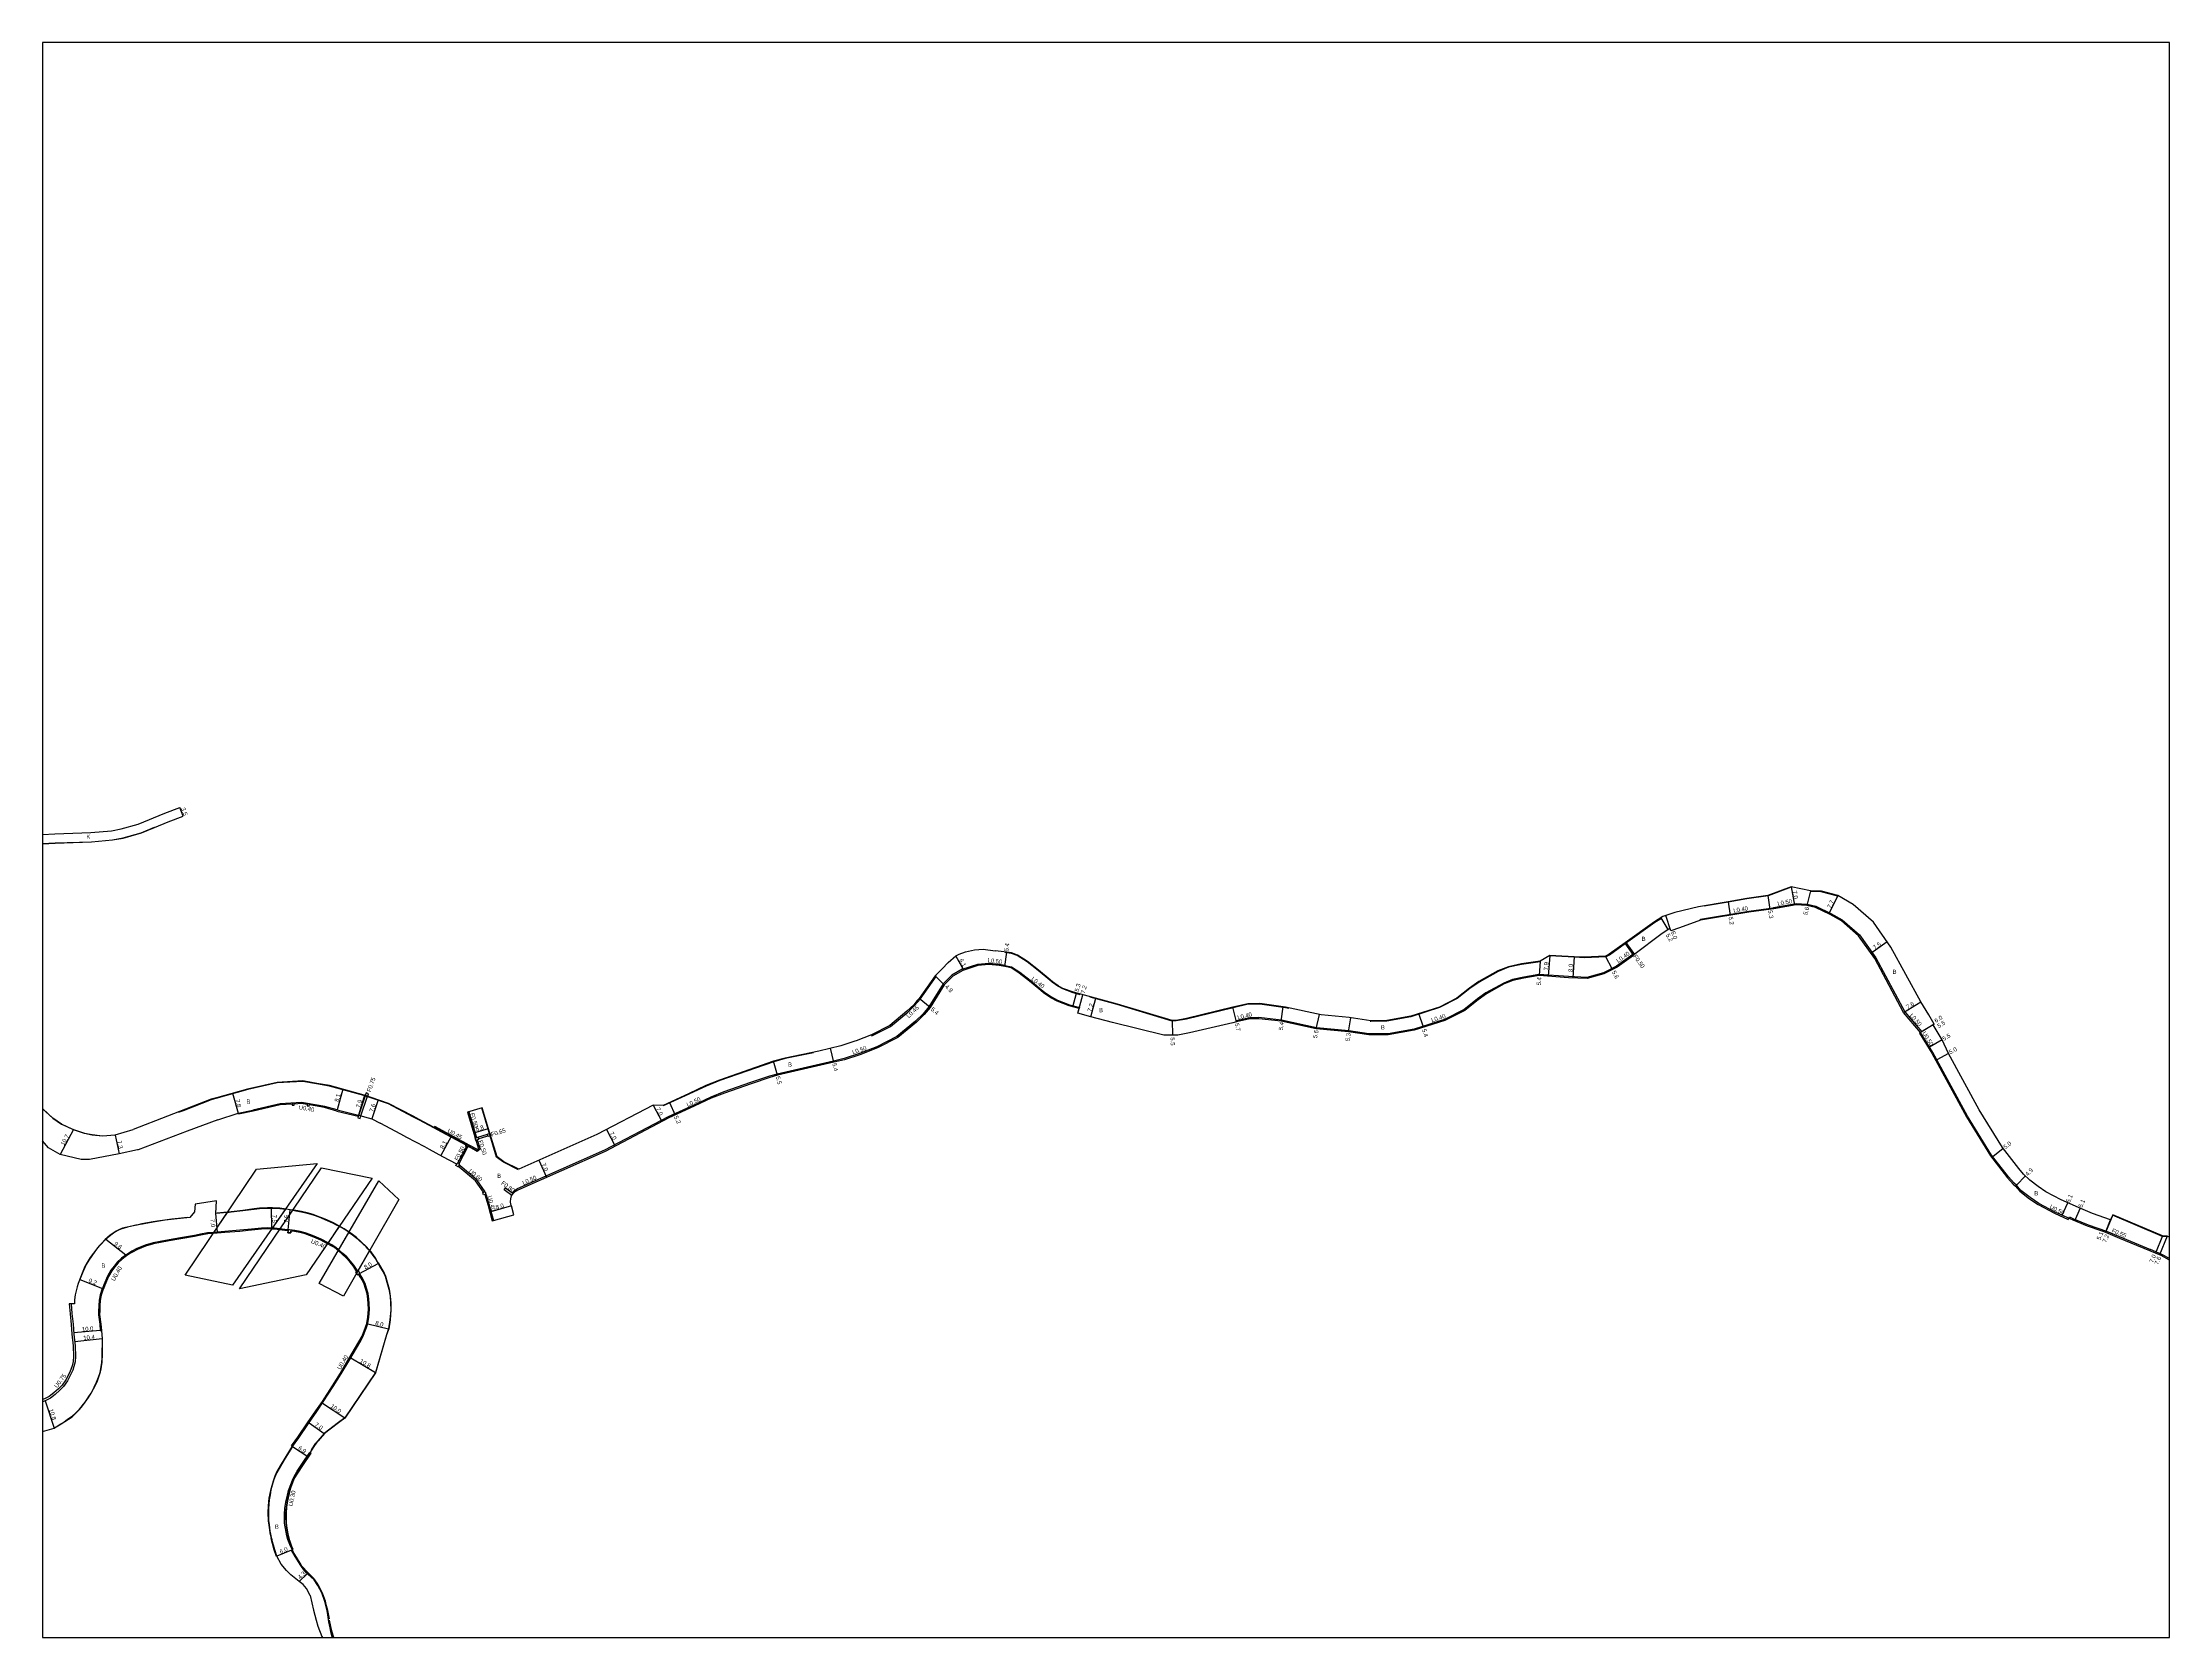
# Model space of a CAD drawing. Header units: metres. Extents: x -4000 to 0, y -102000 to -99000.
# Drawn here: x -3200 to -2400, y -102000 to -101400 of the extents above; entities that cross this region are included whole.
import ezdxf

# ---------------------------------------------------------------- set-up
doc = ezdxf.new("R2010")
doc.units = ezdxf.units.M
doc.header["$LTSCALE"] = 2.5
for name, color, linetype in [('その他', 7, 'Continuous'), ('側溝・桝', 7, 'Continuous'), ('図郭', 7, 'Continuous'), ('幅員', 7, 'Continuous'), ('歩道・分離帯・安全施設', 7, 'Continuous'), ('舗装', 7, 'Continuous'), ('道路', 7, 'Continuous')]:
    doc.layers.add(name, color=color, linetype=linetype)
doc.styles.get("Standard").update_dxf_attribs({"font": ''})
doc.styles.get('Standard').set_extended_font_data('@MS PGothic')

msp = doc.modelspace()

# ---------------------------------------------------------------- linework, layer by layer
at = {"layer": 'その他'}
for points in [[(-3096.7, -101821.75), (-3128.59, -101867.42), (-3146.32, -101863.65), (-3119.52, -101823.82)], [(-3076, -101827.16), (-3100.8, -101863.55), (-3125.88, -101868.79), (-3095.09, -101823.33)], [(-3065.98, -101835.22), (-3086.85, -101871.62), (-3095.89, -101866.84), (-3073.55, -101828.27)], [(-3130.49, -101840.14), (-3129.03, -101839.94), (-3124.69, -101839.44), (-3120.34, -101838.9), (-3118.37, -101838.65), (-3116.86, -101838.56), (-3115.43, -101838.5), (-3113.49, -101838.46), (-3110.74, -101838.6), (-3108.66, -101838.89), (-3113.88, -101846.36), (-3115.35, -101846.33), (-3117.6, -101846.45), (-3120.16, -101846.7), (-3122.68, -101846.9), (-3125.75, -101847.23), (-3131.44, -101847.63), (-3135.65, -101848.01), (-3135.8, -101848.03)], [(-3088.39, -101845.33), (-3092.84, -101851.87), (-3095.34, -101850.57), (-3097.94, -101849.45), (-3099.54, -101848.8), (-3101.27, -101848.19), (-3103.21, -101847.69), (-3105.2, -101847.28), (-3106.57, -101847.15), (-3106.63, -101847.84), (-3107.73, -101847.75), (-3107.67, -101847.05), (-3108.91, -101846.94), (-3110.83, -101846.67), (-3110.89, -101846.66), (-3105.91, -101839.31), (-3104.73, -101839.46), (-3102.56, -101839.84), (-3100.5, -101840.33), (-3098.21, -101840.99), (-3096.08, -101841.79), (-3094.96, -101842.21), (-3092.89, -101843.09), (-3090.64, -101844.11), (-3089.75, -101844.6)], [(-3081.76, -101862.39), (-3082.5, -101861.25), (-3083.2, -101860.2), (-3084.41, -101858.64), (-3085.82, -101857.14), (-3087.29, -101855.82), (-3088.73, -101854.56), (-3088.76, -101854.53), (-3084.75, -101847.61), (-3083.5, -101848.46), (-3082.12, -101849.52), (-3078.33, -101853.04), (-3077.53, -101853.87), (-3077.14, -101854.32), (-3077.01, -101854.47), (-3081.89, -101862.98), (-3082.13, -101862.63)]]:
    msp.add_lwpolyline(points, close=True, dxfattribs=at)
at = {"layer": '側溝・桝'}
for points in [[(-2576.35, -101730.22), (-2576.45, -101729.83), (-2558.27, -101726.81), (-2548.94, -101725.49)], [(-2548.87, -101725.89), (-2548.95, -101725.39), (-2540.45, -101723.86), (-2536.28, -101724.09)], [(-2536.28, -101724.09), (-2532.95, -101724.94), (-2527.37, -101727.61), (-2523.07, -101730.06), (-2516.58, -101735.7), (-2510.43, -101744.38), (-2499.59, -101764.64), (-2493.15, -101772.11), (-2493.59, -101772.37)], [(-2601.87, -101743.08), (-2607.97, -101747.45), (-2612.84, -101749.99), (-2619.1, -101751.76), (-2626.03, -101751.41), (-2637.14, -101750.62)], [(-2604.9, -101738.85), (-2601.63, -101743.4)], [(-2604.49, -101738.56), (-2601.23, -101743.11)], [(-2888.23, -101773.3), (-2888.05, -101773.71), (-2881.08, -101770.13), (-2874.57, -101764.77), (-2871.98, -101762.31), (-2869.96, -101759.87), (-2863.89, -101751.37), (-2864.22, -101751.04)], [(-2854.06, -101748.6), (-2857.95, -101750.85), (-2858.58, -101751.49), (-2861.22, -101754.13), (-2866.58, -101762.78)], [(-2854.06, -101748.6), (-2848.27, -101746.68), (-2844.01, -101746.32), (-2840.09, -101746.77), (-2838.03, -101747.08), (-2838.1, -101747.57)], [(-2838.04, -101747.17), (-2835.49, -101747.7), (-2832.4, -101749.72), (-2828.49, -101752.78), (-2824.24, -101756.33), (-2823.19, -101757.25), (-2820.56, -101759.04), (-2818.19, -101760.31), (-2813.73, -101761.97), (-2810.02, -101762.96), (-2810.13, -101763.35)], [(-2637.14, -101750.62), (-2642.87, -101751.57), (-2647.14, -101752.46), (-2650.41, -101753.8), (-2657.13, -101757.53), (-2660.3, -101759.76), (-2665.3, -101763.75), (-2672.7, -101767.47), (-2684.13, -101771.18), (-2693.9, -101772.91), (-2701.16, -101772.92), (-2708.7, -101771.73), (-2720.83, -101770.69), (-2734, -101767.73), (-2742.48, -101766.82), (-2745.94, -101766.88), (-2751.06, -101768.05), (-2750.97, -101768.44)], [(-2866.58, -101762.78), (-2868.73, -101765.35), (-2871.62, -101768.1), (-2878.62, -101773.87), (-2886.21, -101777.77), (-2892.75, -101780.34), (-2898.48, -101782.2), (-2902.55, -101783.14), (-2923.72, -101788.05), (-2926.61, -101788.82), (-2933.68, -101791.23), (-2943.71, -101794.72), (-2948.65, -101796.7), (-2955.08, -101799.72), (-2964.67, -101804.1), (-2988.63, -101816.69), (-3021.46, -101831.21)], [(-2493.59, -101772.37), (-2494.01, -101772.63), (-2489.44, -101780.23), (-2476.34, -101804.11), (-2467.36, -101818.86), (-2460.93, -101827.03), (-2458.74, -101829.44), (-2457.9, -101830.25), (-2456.22, -101832.16), (-2452.67, -101834.93), (-2449.39, -101837.12), (-2443.24, -101840.41), (-2438.09, -101842.72), (-2437.88, -101842.26)], [(-3106.14, -101799.39), (-3110.58, -101799.66), (-3120.78, -101801.97), (-3126.31, -101803.19), (-3126.41, -101802.81)], [(-3100.43, -101799.55), (-3101.97, -101799.28), (-3102.56, -101799.18), (-3105.34, -101799.34)], [(-3089.31, -101801.95), (-3093.93, -101800.69), (-3099.64, -101799.69)], [(-3081.07, -101803.58), (-3078.52, -101796.11)], [(-3080.34, -101803.78), (-3077.81, -101796.35)], [(-3089.31, -101801.95), (-3081.3, -101803.93)], [(-3040.41, -101814.28), (-3049.64, -101809.26), (-3052.22, -101807.87), (-3052.48, -101807.72), (-3052.69, -101808.12)], [(-3040.14, -101802.37), (-3039.66, -101802.23), (-3036.91, -101811.49), (-3036.79, -101811.89)], [(-3040.54, -101815.35), (-3043.87, -101821.61)], [(-3040.1, -101815.58), (-3043.43, -101821.84)], [(-3036.42, -101816.45), (-3039.53, -101814.76)], [(-3036.5, -101812.84), (-3035.45, -101816.3), (-3036.48, -101817.14), (-3036.8, -101816.75)], [(-3036.29, -101811.82), (-3032.65, -101810.72)], [(-3036.1, -101812.44), (-3032.46, -101811.34)], [(-3034.11, -101832.48), (-3037.15, -101828.27), (-3043.26, -101823.07), (-3043.61, -101822.89)], [(-3023.43, -101833.71), (-3026.39, -101831.56), (-3025.92, -101830.91), (-3023.01, -101833.03)], [(-3023.41, -101832.74), (-3023.37, -101832.68), (-3022.5, -101831.83), (-3021.46, -101831.21)], [(-3033.61, -101833.38), (-3032.43, -101837.56), (-3030.82, -101843.25), (-3030.44, -101843.14)], [(-3081.43, -101862.17), (-3082.16, -101861.03), (-3082.88, -101859.96), (-3084.11, -101858.38), (-3085.54, -101856.85), (-3087.02, -101855.52), (-3088.47, -101854.25), (-3090.01, -101853.03), (-3091.18, -101852.34), (-3092.61, -101851.53), (-3095.17, -101850.21), (-3097.79, -101849.08), (-3099.4, -101848.43), (-3101.16, -101847.8), (-3103.12, -101847.3), (-3105.15, -101846.89), (-3107.14, -101846.69), (-3108.86, -101846.55), (-3110.77, -101846.28), (-3112.76, -101845.99), (-3113.76, -101845.97), (-3115.36, -101845.93), (-3117.63, -101846.05), (-3120.19, -101846.3), (-3122.72, -101846.5), (-3125.78, -101846.83), (-3131.47, -101847.23), (-3135.69, -101847.62), (-3137.91, -101847.8), (-3140.55, -101848.3), (-3142.86, -101848.77), (-3148.11, -101849.67), (-3152.43, -101850.42), (-3155.71, -101851.01), (-3158.34, -101851.5), (-3161.38, -101852.42), (-3164.51, -101853.7), (-3166.41, -101854.69), (-3167.35, -101855.26), (-3168.65, -101856.13), (-3170.27, -101857.32), (-3171.89, -101858.85), (-3173.09, -101860.28), (-3174.28, -101861.85), (-3175.58, -101864.07), (-3176.93, -101867.32), (-3177.45, -101868.72), (-3177.64, -101869.14), (-3178.27, -101871.09), (-3178.69, -101873.15), (-3178.84, -101875.18), (-3178.89, -101877.2), (-3178.94, -101878.57), (-3178.51, -101882.18), (-3178.28, -101884.56)], [(-2437.88, -101842.26), (-2437.66, -101841.76), (-2436.06, -101842.48), (-2430.6, -101844.81), (-2423.7, -101847.16), (-2407.12, -101854.05), (-2407.34, -101854.55)], [(-2400, -101857.46), (-2402.86, -101855.87), (-2407.14, -101854.09)], [(-3105.97, -101928.14), (-3103.59, -101924.84), (-3099.99, -101919.54), (-3096.82, -101915.02), (-3094.39, -101911.39), (-3090.63, -101905.56), (-3087.63, -101900.77), (-3084.42, -101895.41), (-3080.66, -101889.01), (-3079.47, -101886.86), (-3078.16, -101883.36), (-3077.64, -101881.94), (-3077.28, -101879.59), (-3077.04, -101876.5), (-3077.09, -101874.53), (-3077.25, -101872.58), (-3077.56, -101870.61), (-3078.11, -101868.57), (-3078.65, -101866.9), (-3078.81, -101866.54), (-3079.96, -101864.45), (-3080.83, -101863.09)], [(-3189.2, -101874.5), (-3188.93, -101878.15), (-3188.51, -101882.16), (-3188.21, -101885.86), (-3187.75, -101890.24), (-3187.57, -101894.35), (-3187.79, -101896.27), (-3188.17, -101898.04), (-3188.6, -101899.4), (-3189.18, -101900.72), (-3190.63, -101903.5), (-3192.06, -101905.53), (-3193.46, -101906.97), (-3195.23, -101908.57), (-3197.06, -101909.94), (-3199.01, -101910.97), (-3200, -101911.32)], [(-3178.28, -101884.56), (-3177.88, -101884.52)], [(-3099.27, -101930.52), (-3102.38, -101935.2), (-3104.03, -101937.61), (-3105.59, -101940.26), (-3106.9, -101943.68), (-3107.45, -101945.72), (-3108.05, -101948.51), (-3108.39, -101950.99), (-3108.57, -101953.06), (-3108.6, -101955.07), (-3108.53, -101956.68), (-3108.36, -101958.22), (-3107.87, -101961.07), (-3107.27, -101963.73), (-3106.61, -101965.66), (-3106.05, -101966.97)]]:
    msp.add_lwpolyline(points, dxfattribs=at)
at = {"layer": '側溝・桝', "flags": 128}
for points in [[(-3105.36, -101798.94), (-3106.16, -101798.99), (-3106.11, -101799.79), (-3105.32, -101799.74)], [(-3099.57, -101799.3), (-3100.36, -101799.16), (-3100.5, -101799.95), (-3099.71, -101800.08)], [(-3078.61, -101796.08), (-3077.66, -101796.4), (-3077.34, -101795.46), (-3078.29, -101795.13)], [(-3080.22, -101803.81), (-3081.19, -101803.54), (-3081.46, -101804.51), (-3080.49, -101804.78)], [(-3107.73, -101847.75), (-3106.63, -101847.84), (-3106.54, -101846.75), (-3107.63, -101846.65)], [(-3082.13, -101862.63), (-3081.52, -101863.54), (-3080.6, -101862.94), (-3081.21, -101862.02)]]:
    msp.add_lwpolyline(points, close=True, dxfattribs=at)
at = {"layer": '側溝・桝'}
for points in [[(-3040.88, -101815.16), (-3040.41, -101814.28), (-3039.53, -101814.76), (-3040.01, -101815.64)], [(-3036.98, -101812.99), (-3037.27, -101812.03), (-3036.31, -101811.74), (-3036.02, -101812.7)], [(-3032.4, -101811.56), (-3032.69, -101810.61), (-3031.73, -101810.32), (-3031.44, -101811.27)], [(-3044.49, -101822.42), (-3044.02, -101821.53), (-3043.14, -101822), (-3043.61, -101822.89)], [(-3034.18, -101833.54), (-3034.45, -101832.58), (-3033.49, -101832.31), (-3033.22, -101833.27)]]:
    msp.add_lwpolyline(points, close=True, dxfattribs=at)
at = {"layer": '図郭'}
msp.add_lwpolyline([(-3200, -102000), (-2400, -102000), (-2400, -101400), (-3200, -101400)], close=True, dxfattribs=at)
at = {"layer": '幅員'}
for points in [[(-3147.12, -101691.07), (-3148.35, -101687.79)], [(-2542.3, -101717.59), (-2541.06, -101724.48)], [(-2535.03, -101719.15), (-2536.4, -101724.58)], [(-2566.02, -101723.24), (-2565.17, -101728.37)], [(-2551.05, -101720.84), (-2550.31, -101726.09)], [(-2524.74, -101720.89), (-2528.07, -101727.83)], [(-2588.49, -101733.66), (-2591.23, -101729.24)], [(-2587.49, -101734.13), (-2589.4, -101728.44)], [(-2838.1, -101747.57), (-2837.32, -101742.23)], [(-2633.11, -101743.39), (-2633.67, -101751.27)], [(-2623.95, -101743.9), (-2624.35, -101751.89)], [(-2609.5, -101748.7), (-2612.09, -101743.73)], [(-2506.15, -101738.31), (-2512.27, -101742.65)], [(-2860.83, -101754.44), (-2864.22, -101751.04)], [(-2636.74, -101745.64), (-2637.12, -101751.02)], [(-2866.16, -101763.04), (-2870.31, -101759.59)], [(-2812.48, -101762.72), (-2811.1, -101757.6)], [(-2810.62, -101765.18), (-2808.75, -101758.23)], [(-2805.7, -101766.51), (-2803.83, -101759.56)], [(-2775.06, -101767.9), (-2774.95, -101773.4)], [(-2750.97, -101768.44), (-2752.25, -101762.89)], [(-2734.06, -101768.12), (-2733.3, -101762.78)], [(-2720.89, -101771.09), (-2719.73, -101765.61)], [(-2708.74, -101772.13), (-2707.92, -101766.89)], [(-2680.63, -101770.47), (-2682.3, -101765.33)], [(-2500, -101764.93), (-2493.54, -101760.94)], [(-2488.44, -101769.28), (-2493.59, -101772.37)], [(-2488.87, -101769.54), (-2493.59, -101772.37)], [(-2485.51, -101775.12), (-2490.23, -101777.95)], [(-2923.6, -101788.53), (-2925.02, -101783.22)], [(-2902.43, -101783.63), (-2903.65, -101778.36)], [(-2483.13, -101780.3), (-2487.51, -101782.7)], [(-3087.08, -101793.75), (-3089.21, -101801.57)], [(-2970.37, -101799.76), (-2967.12, -101805.95)], [(-2964.23, -101798.73), (-2962.06, -101803.46)], [(-3188.31, -101808.94), (-3193.42, -101818.34)], [(-3172.72, -101811), (-3171.14, -101818.12)], [(-3046.34, -101811.57), (-3050.21, -101818.69)], [(-3037.81, -101810.21), (-3032.25, -101808.56)], [(-2987.85, -101808.94), (-2984.59, -101815.13)], [(-3013.31, -101820.5), (-3010.48, -101826.9)], [(-2462.55, -101816.08), (-2466.48, -101819.18)], [(-2457.54, -101829.9), (-2454.14, -101826.38)], [(-3023.67, -101837.68), (-3031.37, -101839.85)], [(-2440.33, -101841.16), (-2438.25, -101836.51)], [(-2435.59, -101843.27), (-2433.59, -101838.58)], [(-2421.31, -101840.95), (-2424.07, -101847.6)], [(-2424.07, -101847.6), (-2422.12, -101842.89)], [(-2402.63, -101848.93), (-2405.31, -101855.39)], [(-2400.81, -101849.04), (-2403.72, -101856.05)]]:
    msp.add_lwpolyline(points, dxfattribs=at)
at = {"layer": '幅員', "flags": 128}
for points in [[(-2853.5, -101748.94), (-2856.5, -101743.63)], [(-3128.5, -101795.29), (-3126.41, -101802.81)], [(-3078.87, -101795.99), (-3081.19, -101803.54)], [(-3073.75, -101797.74), (-3076.2, -101804.93)], [(-3113.76, -101845.97), (-3113.9, -101838.47)], [(-3107.63, -101846.65), (-3106.91, -101839.19)], [(-3134.16, -101847.48), (-3134.79, -101840.51)], [(-3168.65, -101856.13), (-3176.22, -101850.23)], [(-3080.83, -101863.09), (-3073.81, -101859.26)], [(-3186.01, -101865.34), (-3177.45, -101868.72)], [(-3178.28, -101884.56), (-3188.25, -101885.38)], [(-3177.56, -101887.65), (-3187.91, -101888.73)], [(-3077.65, -101881.97), (-3069.88, -101883.89)], [(-3084.07, -101894.82), (-3074.8, -101900.37)], [(-3199.01, -101910.97), (-3195.61, -101921.22)], [(-3094.67, -101911.81), (-3086.35, -101917.37)], [(-3099.76, -101919.21), (-3094.03, -101923.23)], [(-3105.97, -101928.14), (-3100.23, -101931.97)], [(-3106.37, -101967.11), (-3111.88, -101969.47)], [(-3100.41, -101976.01), (-3103.51, -101978.99)]]:
    msp.add_lwpolyline(points, dxfattribs=at)
at = {"layer": '歩道・分離帯・安全施設'}
for points in [[(-3200, -101701.35), (-3195.26, -101701.07), (-3181.62, -101700.63), (-3173.67, -101699.88), (-3169.67, -101699.18), (-3162.85, -101697.25), (-3157.94, -101695.22)], [(-2542.23, -101717.78), (-2551, -101721.04), (-2558.98, -101722.17), (-2565.99, -101723.43), (-2574.99, -101724.93)], [(-2524.79, -101721.08), (-2530.95, -101719.5), (-2535.04, -101719.35)], [(-2611.99, -101743.91), (-2610.59, -101743.18), (-2604.55, -101738.85), (-2593.62, -101730.96), (-2591.09, -101729.39)], [(-2809.68, -101758.19), (-2812.3, -101757.48), (-2816.26, -101756.01), (-2818.12, -101755.01), (-2820.3, -101753.53), (-2821.18, -101752.76), (-2825.53, -101749.12), (-2829.66, -101745.89), (-2833.37, -101743.47), (-2835.59, -101742.68), (-2837.35, -101742.43), (-2838, -101742.33)], [(-2619.99, -101744.3), (-2623.96, -101744.1), (-2633.13, -101743.59)], [(-2611.99, -101743.91), (-2619.99, -101744.3)], [(-2636.71, -101745.83), (-2643.69, -101746.84), (-2648.55, -101747.85), (-2652.49, -101749.46), (-2659.69, -101753.46), (-2663.18, -101755.92), (-2667.91, -101759.68), (-2674.53, -101763.02), (-2685.3, -101766.52), (-2694.39, -101768.13), (-2700.38, -101768.28), (-2700.6, -101768.25)], [(-2731.23, -101763.37), (-2732.51, -101763.09), (-2742.15, -101761.71), (-2746.56, -101761.79), (-2752.2, -101763.08), (-2769.66, -101767.39), (-2773.55, -101768.07), (-2775.09, -101768.11), (-2795.78, -101761.93), (-2805.99, -101759.18)], [(-2910.08, -101780.01), (-2920.67, -101782.26), (-2924.96, -101783.41), (-2945.29, -101790.5), (-2950.44, -101792.57), (-2956.97, -101795.64), (-2966.57, -101800.02)], [(-3058.45, -101805.31), (-3060.76, -101804.09), (-3069.9, -101799.27), (-3076.5, -101797.01), (-3078.93, -101796.18), (-3079.16, -101796.12), (-3092.11, -101792.59), (-3096.93, -101791.74), (-3102.08, -101790.83), (-3111.75, -101791.41), (-3122.8, -101793.92), (-3134.82, -101797.26), (-3136.52, -101797.73), (-3147.16, -101801.85), (-3148.2, -101802.26), (-3148.82, -101802.5)], [(-3172.72, -101811), (-3177.41, -101811.4), (-3181.39, -101810.96), (-3184.27, -101810.38), (-3188.35, -101809.04), (-3192.89, -101806.94), (-3196.16, -101804.67), (-3200, -101801.16)], [(-3036.89, -101816.93), (-3040.01, -101815.23), (-3040.72, -101814.85), (-3050.01, -101809.8), (-3052.52, -101808.44), (-3058.45, -101805.31)], [(-3020.94, -101824.02), (-3026.59, -101821.24), (-3029.2, -101819.32), (-3032.03, -101810.02), (-3034.77, -101800.78)], [(-3074.79, -101857.23), (-3075.55, -101856.21), (-3076.44, -101854.97), (-3077.06, -101854.26), (-3077.46, -101853.81), (-3078.26, -101852.96), (-3082.05, -101849.45), (-3083.44, -101848.38), (-3084.72, -101847.51), (-3086.56, -101846.3), (-3088.3, -101845.27), (-3089.71, -101844.51), (-3090.59, -101844.02), (-3092.85, -101843), (-3094.92, -101842.12), (-3096.05, -101841.7), (-3098.18, -101840.9), (-3100.47, -101840.23), (-3102.54, -101839.75), (-3104.72, -101839.36), (-3106.9, -101839.09), (-3108.42, -101838.82), (-3110.73, -101838.5), (-3113.48, -101838.36), (-3115.43, -101838.4), (-3116.87, -101838.46), (-3118.38, -101838.56), (-3120.35, -101838.8), (-3124.7, -101839.34), (-3129.04, -101839.84), (-3130.5, -101840.04), (-3134.36, -101840.37)], [(-3145.5, -101842), (-3148.8, -101842.41), (-3151.37, -101842.7), (-3154, -101843), (-3155.83, -101843.27), (-3158.41, -101843.67), (-3162.62, -101844.45), (-3164.57, -101844.84), (-3168.13, -101845.63), (-3169.95, -101846.08), (-3171.09, -101846.51), (-3172.27, -101847.16), (-3173.46, -101847.95), (-3174.53, -101848.7), (-3175.56, -101849.56), (-3176.41, -101850.28), (-3177.74, -101851.65), (-3178.75, -101852.72), (-3179.7, -101853.88), (-3180.86, -101855.41), (-3182.04, -101857.07), (-3183.2, -101858.96), (-3184.09, -101860.47), (-3184.85, -101862.29), (-3185.99, -101865.26)], [(-2400.82, -101849.24), (-2402.67, -101849.13), (-2421.39, -101841.14)], [(-3073.79, -101859.1), (-3071.53, -101862.96), (-3071.06, -101864.05), (-3070.34, -101866.28), (-3069.63, -101868.92), (-3069.2, -101871.61), (-3069, -101874.1), (-3068.94, -101876.71), (-3069.22, -101880.51), (-3069.79, -101883.92), (-3070.57, -101886.18), (-3074.71, -101900.41), (-3086.28, -101917.44), (-3088.67, -101919.27), (-3093.96, -101923.31), (-3096.35, -101926.02)], [(-3073.79, -101859.1), (-3074.26, -101858.26), (-3074.79, -101857.23)], [(-3195.51, -101921.09), (-3192.99, -101919.64), (-3188.91, -101916.95), (-3186.23, -101914.39), (-3185.36, -101913.37), (-3183.95, -101911.52), (-3182.73, -101909.75), (-3181.69, -101908.12), (-3180.11, -101905.1), (-3179.37, -101903.48), (-3178.19, -101900.03), (-3177.96, -101898.91), (-3177.63, -101896.39), (-3177.53, -101894.26), (-3177.46, -101887.65)], [(-3098.77, -101929.48), (-3097.63, -101927.77), (-3096.35, -101926.02)], [(-3106.09, -101928.05), (-3108.54, -101931.96), (-3110.63, -101935.41), (-3112, -101937.83), (-3112.65, -101939.32), (-3112.94, -101940.11), (-3113.31, -101941.26), (-3114.25, -101944.71), (-3114.86, -101947.64), (-3115.19, -101950.42), (-3115.32, -101953.15), (-3115.1, -101956.08), (-3114.8, -101958.67), (-3114.47, -101960.63), (-3114, -101962.71)], [(-3092.12, -101993.05), (-3092.75, -101989.88), (-3093.16, -101988.07), (-3093.63, -101986.29), (-3094.76, -101983.37), (-3096, -101980.82), (-3096.73, -101979.6), (-3098.02, -101977.87), (-3099.93, -101975.86), (-3100.87, -101974.94), (-3101.78, -101973.94), (-3102.41, -101973.13), (-3103.14, -101972.08), (-3104.54, -101969.74), (-3105.34, -101968.37), (-3106.38, -101966.43), (-3107.04, -101965.06), (-3107.7, -101963.09), (-3108.09, -101961.79), (-3108.41, -101960.36), (-3108.78, -101958.4), (-3108.95, -101956.94), (-3109.01, -101955.42), (-3108.99, -101953.5), (-3108.81, -101951.52), (-3108.49, -101949.12), (-3107.9, -101946.43), (-3107.46, -101944.77), (-3106.67, -101942.4), (-3106.02, -101940.85), (-3105.47, -101939.66), (-3104.28, -101937.46), (-3101.45, -101933.3), (-3099.43, -101930.41)], [(-3112.02, -101969.53), (-3112.82, -101967.03), (-3114, -101962.71)], [(-3090.47, -102000), (-3091.08, -101998.01), (-3091.59, -101995.92), (-3092.11, -101993.5)]]:
    msp.add_lwpolyline(points, dxfattribs=at)
at = {"layer": '道路'}
for points in [[(-3200, -101697.94), (-3195.42, -101697.67), (-3181.84, -101697.24), (-3174.12, -101696.5), (-3170.42, -101695.86), (-3163.97, -101694.03), (-3154.06, -101689.93), (-3148.35, -101687.79)], [(-3147.12, -101691.07), (-3148.35, -101687.79)], [(-3200, -101701.45), (-3195.26, -101701.16), (-3181.61, -101700.73), (-3173.66, -101699.98), (-3169.65, -101699.28), (-3162.82, -101697.35), (-3157.9, -101695.31)], [(-3157.9, -101695.31), (-3152.78, -101693.19), (-3147.12, -101691.07)], [(-2471.53, -101801.45), (-2483.13, -101780.3), (-2485.51, -101775.12), (-2488.87, -101769.54), (-2488.44, -101769.28), (-2490.56, -101765.76), (-2493.54, -101760.94), (-2504.74, -101740.3), (-2511.35, -101730.97), (-2519, -101724.32), (-2524.74, -101720.89), (-2530.92, -101719.3), (-2535.03, -101719.15), (-2542.3, -101717.59), (-2551.05, -101720.84), (-2559.01, -101721.97), (-2566.02, -101723.24), (-2577.2, -101725.09), (-2585.99, -101727.29), (-2590.57, -101728.83), (-2593.73, -101730.79), (-2604.67, -101738.69), (-2610.7, -101743.01), (-2612.09, -101743.73), (-2619.96, -101744.1)], [(-2536.4, -101724.58), (-2540.42, -101724.36), (-2548.87, -101725.89), (-2558.21, -101727.21), (-2576.35, -101730.22), (-2584.3, -101733.06), (-2587.49, -101734.13), (-2587.74, -101733.37), (-2588.34, -101733.57), (-2590.84, -101735.12), (-2601.41, -101743.24), (-2601.63, -101743.4), (-2607.76, -101747.79), (-2612.7, -101750.37), (-2619.05, -101752.16), (-2626.05, -101751.81), (-2637.12, -101751.02)], [(-2493.59, -101772.37), (-2500, -101764.93), (-2510.86, -101744.64), (-2516.95, -101736.04), (-2523.36, -101730.47), (-2527.6, -101728.05), (-2533.12, -101725.41), (-2536.4, -101724.58)], [(-2619.96, -101744.1), (-2623.95, -101743.9), (-2633.11, -101743.39), (-2636.74, -101745.64), (-2643.73, -101746.64), (-2648.61, -101747.66), (-2652.57, -101749.28), (-2659.79, -101753.29), (-2663.3, -101755.76), (-2668.01, -101759.51), (-2674.61, -101762.84), (-2685.35, -101766.32), (-2694.41, -101767.93), (-2700.37, -101768.08), (-2708.6, -101766.78), (-2719.12, -101765.74), (-2732.47, -101762.9), (-2742.14, -101761.51), (-2746.59, -101761.59), (-2752.25, -101762.89), (-2769.7, -101767.2), (-2773.57, -101767.87), (-2775.06, -101767.9), (-2795.73, -101761.74), (-2812.24, -101757.29), (-2816.18, -101755.83), (-2818.02, -101754.84), (-2820.18, -101753.37), (-2821.05, -101752.61), (-2825.41, -101748.97), (-2829.54, -101745.73), (-2833.28, -101743.29), (-2835.54, -101742.49), (-2837.32, -101742.23), (-2839.46, -101741.91), (-2841.69, -101741.66)], [(-2859.31, -101746.09), (-2861.64, -101748.47), (-2864.22, -101751.04), (-2870.31, -101759.59), (-2870.98, -101760.4)], [(-2853.85, -101749.06), (-2857.64, -101751.24), (-2858.23, -101751.85), (-2860.83, -101754.44), (-2866.16, -101763.04)], [(-2838.1, -101747.57), (-2840.16, -101747.27), (-2844.02, -101746.82), (-2848.17, -101747.17), (-2853.85, -101749.06)], [(-2810.13, -101763.35), (-2813.85, -101762.35), (-2818.36, -101760.67), (-2820.77, -101759.38), (-2823.43, -101757.57), (-2824.5, -101756.63), (-2828.74, -101753.09), (-2832.63, -101750.04), (-2835.64, -101748.07), (-2838.1, -101747.57)], [(-2637.12, -101751.02), (-2642.79, -101751.96), (-2647.02, -101752.84), (-2650.23, -101754.16), (-2656.92, -101757.87), (-2660.06, -101760.08), (-2665.08, -101764.09), (-2672.54, -101767.85), (-2684.04, -101771.57), (-2693.86, -101773.31), (-2701.19, -101773.32), (-2708.74, -101772.13), (-2720.89, -101771.09), (-2734.06, -101768.12), (-2742.5, -101767.22), (-2745.89, -101767.28), (-2750.97, -101768.44), (-2752.3, -101768.75), (-2768.6, -101772.59), (-2773.03, -101773.36), (-2777.8, -101773.46), (-2778.22, -101773.37), (-2797.6, -101768.69), (-2805.7, -101766.51), (-2810.62, -101765.18), (-2810.13, -101763.35)], [(-2866.16, -101763.04), (-2868.36, -101765.69), (-2871.29, -101768.48), (-2878.35, -101774.29), (-2886, -101778.23), (-2892.58, -101780.81), (-2898.35, -101782.68), (-2902.43, -101783.63), (-2923.6, -101788.53), (-2926.46, -101789.3), (-2933.52, -101791.7), (-2943.53, -101795.19), (-2948.45, -101797.16), (-2954.87, -101800.17), (-2964.45, -101804.55), (-2988.41, -101817.14), (-3021.26, -101831.67)], [(-2870.98, -101760.4), (-2872.31, -101762), (-2874.87, -101764.43), (-2881.33, -101769.75), (-2888.23, -101773.3), (-2893.99, -101775.56)], [(-2893.99, -101775.56), (-2894.41, -101775.73), (-2899.79, -101777.47), (-2908.04, -101779.38), (-2920.72, -101782.07), (-2925.02, -101783.22), (-2945.36, -101790.32), (-2950.52, -101792.39), (-2957.06, -101795.46), (-2966.61, -101799.82), (-2970.37, -101799.76), (-2991.46, -101810.83), (-3020.86, -101823.84)], [(-2425.32, -101847.19), (-2430.79, -101845.32), (-2436.28, -101842.98), (-2443.02, -101839.96), (-2449.13, -101836.69), (-2452.38, -101834.53), (-2455.87, -101831.8), (-2457.54, -101829.9), (-2458.38, -101829.1), (-2460.55, -101826.71), (-2466.95, -101818.58), (-2475.91, -101803.86), (-2489.01, -101779.98), (-2493.59, -101772.37)], [(-3058.33, -101805.15), (-3060.65, -101803.92), (-3069.82, -101799.08), (-3076.39, -101796.84), (-3078.87, -101795.99), (-3079.04, -101795.94), (-3092.07, -101792.39), (-3096.8, -101791.56), (-3102.07, -101790.63), (-3111.78, -101791.21), (-3122.85, -101793.72), (-3134.59, -101796.99), (-3136.58, -101797.54), (-3152.96, -101803.89)], [(-3093.84, -101800.3), (-3101.9, -101798.89), (-3102.54, -101798.78), (-3110.64, -101799.26), (-3120.87, -101801.58)], [(-3200, -101801), (-3199.94, -101801.08), (-3196.1, -101804.59), (-3192.84, -101806.85), (-3188.31, -101808.94), (-3184.24, -101810.29), (-3181.37, -101810.86), (-3177.4, -101811.29), (-3172.72, -101810.9)], [(-3152.96, -101803.89), (-3165.96, -101808.92)], [(-3134.05, -101805.24), (-3145.58, -101809.58)], [(-3089.21, -101801.57), (-3093.84, -101800.3)], [(-3065.24, -101810.66), (-3073.04, -101806.54)], [(-3040.62, -101814.68), (-3049.9, -101809.64), (-3052.43, -101808.26), (-3052.69, -101808.12), (-3058.33, -101805.15)], [(-3034.58, -101800.72), (-3040.14, -101802.37)], [(-3040.14, -101802.37), (-3037.39, -101811.63), (-3036.02, -101816.12), (-3036.8, -101816.75)], [(-3020.86, -101823.84), (-3026.49, -101821.06), (-3029.03, -101819.2), (-3031.84, -101809.97), (-3034.58, -101800.72)], [(-2456.62, -101823.62), (-2462.83, -101815.72), (-2471.53, -101801.45)], [(-3164.27, -101816.6), (-3171.14, -101818.12), (-3182.35, -101820.14), (-3185.47, -101820.22), (-3193.42, -101818.34), (-3197.77, -101815.84), (-3200, -101813.11)], [(-3172.72, -101810.9), (-3165.96, -101808.92)], [(-3145.58, -101809.58), (-3163.99, -101816.5), (-3164.27, -101816.6)], [(-3054.48, -101816.37), (-3056.25, -101815.4), (-3062.92, -101811.88), (-3065.24, -101810.66)], [(-3036.8, -101816.75), (-3039.74, -101815.15), (-3039.53, -101814.76), (-3040.41, -101814.28), (-3040.62, -101814.68)], [(-3146.32, -101863.65), (-3119.52, -101823.82)], [(-3096.7, -101821.75), (-3128.59, -101867.42)], [(-3125.88, -101868.79), (-3095.09, -101823.33)], [(-3119.52, -101823.82), (-3096.7, -101821.75)], [(-3095.09, -101823.33), (-3076, -101827.16)], [(-3044.21, -101821.89), (-3049.39, -101819.13), (-3054.48, -101816.37)], [(-3033.49, -101832.31), (-3036.7, -101827.86), (-3042.92, -101822.57), (-3043.32, -101822.36), (-3043.61, -101822.89), (-3044.49, -101822.42), (-3044.21, -101821.89)], [(-2422.12, -101842.89), (-2428.97, -101840.55), (-2434.24, -101838.31), (-2440.77, -101835.38), (-2446.5, -101832.31), (-2449.39, -101830.39), (-2452.52, -101827.94), (-2454.86, -101825.68), (-2456.62, -101823.62)], [(-3076, -101827.16), (-3100.8, -101863.55)], [(-3095.89, -101866.84), (-3073.55, -101828.27)], [(-3073.55, -101828.27), (-3065.98, -101835.22)], [(-3022.74, -101840.97), (-3023.67, -101837.68), (-3023.82, -101837.13), (-3023.99, -101836.05), (-3023.9, -101834.96), (-3023.56, -101833.92), (-3022.98, -101832.99), (-3022.2, -101832.23), (-3021.26, -101831.67)], [(-3142.61, -101837.05), (-3142.85, -101839.94), (-3144.66, -101842.06), (-3150.49, -101842.66), (-3153.93, -101843.03), (-3156.93, -101843.51), (-3159.73, -101843.98), (-3162.44, -101844.5), (-3164.85, -101844.95), (-3168.06, -101845.66), (-3170.61, -101846.37), (-3171.62, -101846.85), (-3172.77, -101847.55), (-3174.34, -101848.65), (-3176.41, -101850.38), (-3178.21, -101852.25), (-3179.66, -101853.95), (-3181.46, -101856.39), (-3182.61, -101858.09), (-3183.56, -101859.69), (-3184.15, -101860.8), (-3185.01, -101862.8), (-3186.62, -101866.89), (-3187.03, -101868.12), (-3187.77, -101871.08), (-3187.99, -101873.04), (-3187.98, -101874.52), (-3189.58, -101874.5)], [(-3134.56, -101835.77), (-3142.61, -101837.05)], [(-3074.87, -101857.29), (-3075.63, -101856.26), (-3076.52, -101855.04), (-3077.14, -101854.32), (-3077.53, -101853.87), (-3078.33, -101853.04), (-3082.12, -101849.52), (-3083.5, -101848.46), (-3084.78, -101847.59), (-3086.61, -101846.38), (-3088.35, -101845.36), (-3089.75, -101844.6), (-3090.64, -101844.11), (-3092.89, -101843.09), (-3094.96, -101842.21), (-3096.08, -101841.79), (-3098.21, -101840.99), (-3100.5, -101840.33), (-3102.56, -101839.84), (-3104.73, -101839.46), (-3106.91, -101839.19), (-3108.43, -101838.92), (-3110.74, -101838.6), (-3113.49, -101838.46), (-3115.43, -101838.5), (-3116.86, -101838.56), (-3118.37, -101838.65), (-3120.34, -101838.9), (-3124.69, -101839.44), (-3129.03, -101839.94), (-3130.49, -101840.14), (-3134.79, -101840.51), (-3134.56, -101835.77)], [(-3065.98, -101835.22), (-3086.85, -101871.62)], [(-3033.22, -101833.27), (-3034.18, -101833.54), (-3034.45, -101832.58), (-3033.49, -101832.31)], [(-3033.22, -101833.27), (-3033.16, -101833.47)], [(-3033.16, -101833.47), (-3032.04, -101837.46), (-3030.44, -101843.14)], [(-3107.67, -101847.05), (-3108.91, -101846.94), (-3110.83, -101846.67), (-3112.79, -101846.39), (-3113.77, -101846.37), (-3115.35, -101846.33), (-3117.6, -101846.45), (-3120.16, -101846.7), (-3122.68, -101846.9), (-3125.75, -101847.23), (-3131.44, -101847.63), (-3135.65, -101848.01), (-3137.86, -101848.19), (-3140.48, -101848.69), (-3142.79, -101849.17), (-3148.04, -101850.07), (-3152.36, -101850.81), (-3155.64, -101851.4), (-3158.25, -101851.89), (-3161.24, -101852.79), (-3164.34, -101854.07), (-3166.21, -101855.04), (-3167.13, -101855.6), (-3168.42, -101856.45), (-3170.01, -101857.63), (-3171.6, -101859.12), (-3172.78, -101860.53), (-3173.95, -101862.08), (-3175.22, -101864.25), (-3176.56, -101867.47), (-3177.08, -101868.87), (-3177.27, -101869.29), (-3177.89, -101871.19), (-3178.29, -101873.2), (-3178.44, -101875.2), (-3178.49, -101877.21), (-3178.54, -101878.56), (-3178.11, -101882.13), (-3177.88, -101884.52)], [(-3081.76, -101862.39), (-3082.5, -101861.25), (-3083.2, -101860.2), (-3084.41, -101858.64), (-3085.82, -101857.14), (-3087.29, -101855.82), (-3088.73, -101854.56), (-3090.23, -101853.36), (-3091.38, -101852.68), (-3092.8, -101851.88), (-3095.34, -101850.57), (-3097.94, -101849.45), (-3099.54, -101848.8), (-3101.27, -101848.19), (-3103.21, -101847.69), (-3105.2, -101847.28), (-3106.57, -101847.15)], [(-3030.44, -101843.14), (-3022.74, -101840.97)], [(-2418.63, -101849.86), (-2423.9, -101847.67), (-2425.32, -101847.19)], [(-2421.31, -101840.95), (-2422.12, -101842.89)], [(-2400, -101849.36), (-2400.81, -101849.04), (-2402.63, -101848.93), (-2421.31, -101840.95)], [(-2400, -101858.03), (-2403.07, -101856.32), (-2418.63, -101849.86)], [(-3128.59, -101867.42), (-3146.32, -101863.65)], [(-3100.8, -101863.55), (-3125.88, -101868.79)], [(-3105.97, -101928.14), (-3106.3, -101927.91), (-3103.92, -101924.61), (-3100.32, -101919.31), (-3097.15, -101914.8), (-3094.72, -101911.17), (-3090.97, -101905.34), (-3087.97, -101900.56), (-3084.76, -101895.2), (-3081.01, -101888.81), (-3079.84, -101886.69), (-3078.54, -101883.22), (-3078.03, -101881.84), (-3077.67, -101879.54), (-3077.44, -101876.49), (-3077.49, -101874.55), (-3077.65, -101872.63), (-3077.95, -101870.69), (-3078.5, -101868.68), (-3079.02, -101867.04), (-3079.17, -101866.71), (-3080.3, -101864.65), (-3081.17, -101863.31)], [(-3073.22, -101860.28), (-3071.62, -101863.01), (-3071.15, -101864.09), (-3070.44, -101866.31), (-3069.73, -101868.94), (-3069.3, -101871.63), (-3069.1, -101874.11), (-3069.04, -101876.71), (-3069.32, -101880.5), (-3069.88, -101883.89), (-3070.67, -101886.15), (-3074.8, -101900.37), (-3086.35, -101917.37), (-3088.73, -101919.19), (-3094.03, -101923.23), (-3097.22, -101926.86)], [(-3081.76, -101862.39), (-3082.13, -101862.63)], [(-3082.13, -101862.63), (-3081.52, -101863.54), (-3081.17, -101863.31)], [(-3086.85, -101871.62), (-3095.89, -101866.84)], [(-3189.58, -101874.5), (-3189.95, -101874.49), (-3189.67, -101878.21), (-3189.26, -101882.23), (-3188.95, -101885.93), (-3188.5, -101890.3), (-3188.32, -101894.32), (-3188.53, -101896.15), (-3188.89, -101897.85), (-3189.31, -101899.14), (-3189.86, -101900.39), (-3191.28, -101903.11), (-3192.63, -101905.05), (-3193.98, -101906.43), (-3195.7, -101907.99), (-3197.47, -101909.3), (-3199.32, -101910.29), (-3200, -101910.52)], [(-3194.48, -101920.46), (-3193.06, -101919.64), (-3192.41, -101919.21), (-3190.71, -101918.05), (-3188.74, -101916.68), (-3187.66, -101915.67), (-3186.8, -101914.85), (-3186.06, -101914.08), (-3185.47, -101913.4), (-3185.07, -101912.88), (-3184, -101911.46), (-3182.96, -101909.96), (-3182.78, -101909.69), (-3181.76, -101908.12), (-3180.6, -101905.9), (-3179.68, -101903.99), (-3178.96, -101902.06), (-3178.34, -101900.26), (-3178.02, -101898.85), (-3177.72, -101896.53), (-3177.62, -101894.76)], [(-3200, -101922.49), (-3195.61, -101921.22), (-3194.48, -101920.46)], [(-3090.9, -102000), (-3091, -101999.71), (-3091.52, -101997.84), (-3091.87, -101996.36), (-3092.32, -101994.11), (-3092.8, -101990.57), (-3093.16, -101988.87), (-3093.78, -101986.42), (-3094.91, -101983.2), (-3096.4, -101980.45), (-3097.86, -101978.32), (-3100.14, -101976.29), (-3100.83, -101975.57), (-3101.69, -101974.5), (-3102.9, -101972.89), (-3105.01, -101969.48), (-3106.37, -101967.11), (-3105.78, -101966.85), (-3106.22, -101965.81), (-3107, -101963.56), (-3107.58, -101961.03), (-3108.06, -101958.18), (-3108.23, -101956.66), (-3108.3, -101955.07), (-3108.28, -101953.08), (-3108.09, -101951.02), (-3107.76, -101948.56), (-3107.16, -101945.79), (-3106.61, -101943.77), (-3105.33, -101940.38), (-3103.78, -101937.77), (-3102.14, -101935.36), (-3099.02, -101930.67), (-3099.31, -101930.49), (-3098.71, -101929.53), (-3098.86, -101929.44), (-3097.22, -101926.86)], [(-3109.15, -101933.18), (-3111.9, -101937.89), (-3112.39, -101939.06), (-3112.96, -101940.61), (-3113.63, -101942.76), (-3114.07, -101944.49), (-3114.44, -101946.29), (-3114.75, -101948.24), (-3114.92, -101949.85), (-3115.03, -101951.62), (-3115.06, -101953.35), (-3115.05, -101954.28), (-3114.96, -101955.94), (-3114.81, -101957.53), (-3114.64, -101958.86), (-3114.46, -101959.96), (-3114.26, -101960.97), (-3114.07, -101961.85), (-3113.75, -101963.12)], [(-3105.97, -101928.14), (-3109.15, -101933.18)], [(-3099.36, -101984.21), (-3100.73, -101981.55), (-3101.99, -101980.07), (-3103.51, -101978.99), (-3106.58, -101976.47), (-3108.28, -101974.84), (-3110.24, -101972.42), (-3111.88, -101969.47), (-3112.67, -101966.99), (-3113.75, -101963.12)], [(-3099.36, -101984.21), (-3098.07, -101989.73), (-3097.13, -101993.47), (-3096.4, -101995.78), (-3094.94, -101999.6), (-3094.75, -102000)]]:
    msp.add_lwpolyline(points, dxfattribs=at)
at = {"layer": '道路', "flags": 128}
for points in [[(-2859.31, -101746.09), (-2856.5, -101743.63), (-2855.26, -101743), (-2852.85, -101742.13), (-2849.4, -101741.31), (-2846.26, -101741.05), (-2841.69, -101741.66)], [(-3134.05, -101805.24), (-3126.41, -101802.81), (-3120.87, -101801.58)], [(-3089.21, -101801.57), (-3081.19, -101803.54), (-3076.2, -101804.93), (-3073.04, -101806.54)], [(-3107.67, -101847.05), (-3107.73, -101847.75), (-3106.63, -101847.84), (-3106.57, -101847.15)], [(-3074.87, -101857.29), (-3073.81, -101859.26), (-3073.22, -101860.28)], [(-3177.88, -101884.52), (-3177.56, -101887.65), (-3177.62, -101894.76)]]:
    msp.add_lwpolyline(points, dxfattribs=at)

# ---------------------------------------------------------------- texts
at = {"layer": '側溝・桝'}
for s, rotation, p in [('L0.40', 9.4319, (-2563.89, -101727.34)), ('L0.50', 10.21923, (-2547.31, -101724.74)), ('L0.40', 35.63442, (-2607.36, -101746.31)), ('F0.50', 305.63442, (-2601.79, -101743.83)), ('L0.50', 353.41429, (-2844.59, -101745.99)), ('L0.40', 321.92638, (-2828.27, -101752.55)), ('L0.45', 43.58829, (-2874.19, -101767.09)), ('L0.40', 12.91522, (-2750.39, -101767.56)), ('L0.40', 17.96629, (-2677.36, -101768.63)), ('L0.50', 310.78448, (-2497.83, -101766.08)), ('U0.50', 301.01654, (-2493.06, -101772.61)), ('L0.50', 17.96209, (-2895.16, -101780.66)), ('F0.75', 71.14363, (-3076.55, -101794.96)), ('U0.40', 350, (-3103.73, -101801.29)), ('L0.50', 25.14131, (-2957.3, -101800.43)), ('F0.50', 286.94117, (-3039.24, -101802.95)), ('U0.45', 331.482, (-3047.87, -101809.9)), ('F0.50', 62.00163, (-3043.74, -101820.8)), ('F0.50', 286.94117, (-3036.07, -101813.19)), ('F0.65', 16.94117, (-3031.06, -101811.55)), ('U0.60', 319.62953, (-3039.88, -101824.82)), ('F0.80', 323.94256, (-3027.67, -101829.4)), ('L0.50', 23.86341, (-3019.09, -101829.82)), ('U0.40', 285.72673, (-3032.68, -101834.05)), ('U0.50', 331.84624, (-2445.24, -101838.45)), ('F0.55', 337.4387, (-2421.88, -101847.51)), ('U0.40', 337, (-3099.2, -101851.54)), ('U0.40', 60.58156, (-3172.93, -101866.07)), ('U0.40', 59, (-3087.94, -101899.42)), ('U0.75', 53.82103, (-3194.46, -101906.3)), ('U0.30', 78.78866, (-3105.94, -101950.69))]:
    msp.add_text(s, height=1.6, rotation=rotation, dxfattribs=at).set_placement(p)
at = {"layer": '幅員'}
for s, rotation, p in [('3.5', 290.54383, (-3147.95, -101688.14)), ('7.0', 280.21923, (-2541.75, -101719.23)), ('5.3', 278.05838, (-2550.95, -101726.54)), ('5.6', 75.85181, (-2536.24, -101728.36)), ('7.7', 64.38667, (-2527.4, -101725.86)), ('5.2', 301.76032, (-2589.56, -101735.82)), ('6.0', 288.56541, (-2587.5, -101734.59)), ('5.2', 279.4319, (-2565.81, -101728.98)), ('5.4', 81.64172, (-2836.77, -101741.97)), ('7.5', 35.33455, (-2510.81, -101741.31)), ('6.1', 299.38426, (-2855.33, -101745.19)), ('5.4', 85.94893, (-2636.45, -101754.71)), ('7.9', 85.94893, (-2633.77, -101749.06)), ('8.0', 87.11769, (-2624.49, -101749.67)), ('5.6', 297.5177, (-2609.79, -101749.64)), ('4.8', 314.95064, (-2860.73, -101755.36)), ('5.3', 74.93244, (-2810.3, -101757.22)), ('7.2', 74.93244, (-2807.99, -101757.89)), ('5.4', 320.27942, (-2866.07, -101763.96)), ('7.2', 74.93244, (-2805.47, -101764.7)), ('7.6', 31.69983, (-2498.43, -101763.66)), ('6.0', 31.01654, (-2487.8, -101768.83)), ('5.5', 271.2209, (-2775.73, -101774.25)), ('5.7', 282.91522, (-2751.6, -101769.05)), ('5.4', 81.85229, (-2733.47, -101771.61)), ('5.6', 77.98073, (-2720.66, -101774.7)), ('5.3', 81.03728, (-2708.39, -101775.77)), ('5.4', 287.96629, (-2681.19, -101771.34)), ('5.5', 31.01654, (-2486.74, -101770.81)), ('5.5', 31.01654, (-2484.81, -101775.61)), ('5.4', 283.0074, (-2902.96, -101784.12)), ('5.0', 28.74722, (-2482.44, -101780.65)), ('5.5', 284.97086, (-2924.23, -101789.11)), ('7.8', 285.54007, (-3127.56, -101797.76)), ('8.1', 74.73909, (-3088.68, -101798.68)), ('7.9', 72.9414, (-3080.64, -101800.9)), ('7.6', 71.14375, (-3075.62, -101802.45)), ('5.8', 16.51384, (-3036.82, -101809.66)), ('7.0', 297.71296, (-2969.35, -101801.15)), ('5.2', 294.566, (-2962.54, -101804.15)), ('10.7', 61.46918, (-3191.94, -101815.09)), ('7.3', 282.46679, (-3171.96, -101813.27)), ('8.1', 61.482, (-3049.24, -101816.38)), ('7.0', 297.71296, (-2986.83, -101810.33)), ('5.0', 38.20176, (-2461.67, -101816.37)), ('7.0', 293.86341, (-3012.39, -101821.96)), ('4.9', 45.96708, (-2453.29, -101826.54)), ('8.0', 15.73832, (-3029.31, -101839.01)), ('5.1', 65.88611, (-2437.53, -101836.58)), ('5.1', 66.89274, (-2432.87, -101838.43)), ('7.0', 275.19547, (-3136.88, -101842.66)), ('7.5', 271.04945, (-3113.6, -101840.95)), ('7.5', 84.495, (-3107.64, -101844.15)), ('5.1', 67.4387, (-2426, -101850.6)), ('9.6', 322.08818, (-3173.29, -101852.2)), ('7.2', 67.4387, (-2423.8, -101851.6)), ('8.0', 28.61005, (-3078.59, -101861.58)), ('7.0', 67.4387, (-2406.14, -101859.17)), ('7.6', 67.4387, (-2404.22, -101859.94)), ('9.2', 338.4131, (-3182.83, -101866.33)), ('10.0', 4.68297, (-3185.1, -101884.87)), ('10.4', 5.95044, (-3184.57, -101888.13)), ('8.0', 346.08297, (-3074.97, -101882.37)), ('10.8', 329.10416, (-3080.86, -101896.46)), ('10.8', 288.38995, (-3197.64, -101914.31)), ('7.0', 324.8833, (-3097.8, -101920.28)), ('10.0', 326.22724, (-3091.88, -101913.37)), ('6.9', 326.33417, (-3104.02, -101929.14)), ('6.0', 23.12007, (-3110.41, -101968.57)), ('4.3', 43.88062, (-3103.07, -101978.22))]:
    msp.add_text(s, height=1.6, rotation=rotation, dxfattribs=at).set_placement(p)
at = {"layer": '舗装'}
for s, p in [('K', (-3183.48, -101699.54)), ('B', (-2598.53, -101737.98)), ('B', (-2504.14, -101750.39)), ('B', (-2802.62, -101764.79)), ('B', (-2696.6, -101771.28)), ('B', (-2919.59, -101785.27)), ('B', (-3123.3, -101799.22)), ('B', (-3029.01, -101827.12)), ('B', (-2450.84, -101833.69)), ('B', (-3177.85, -101860.91)), ('B', (-3112.6, -101959.13))]:
    msp.add_text(s, height=1.6, dxfattribs=at).set_placement(p)

doc.saveas('drawing.dxf')
